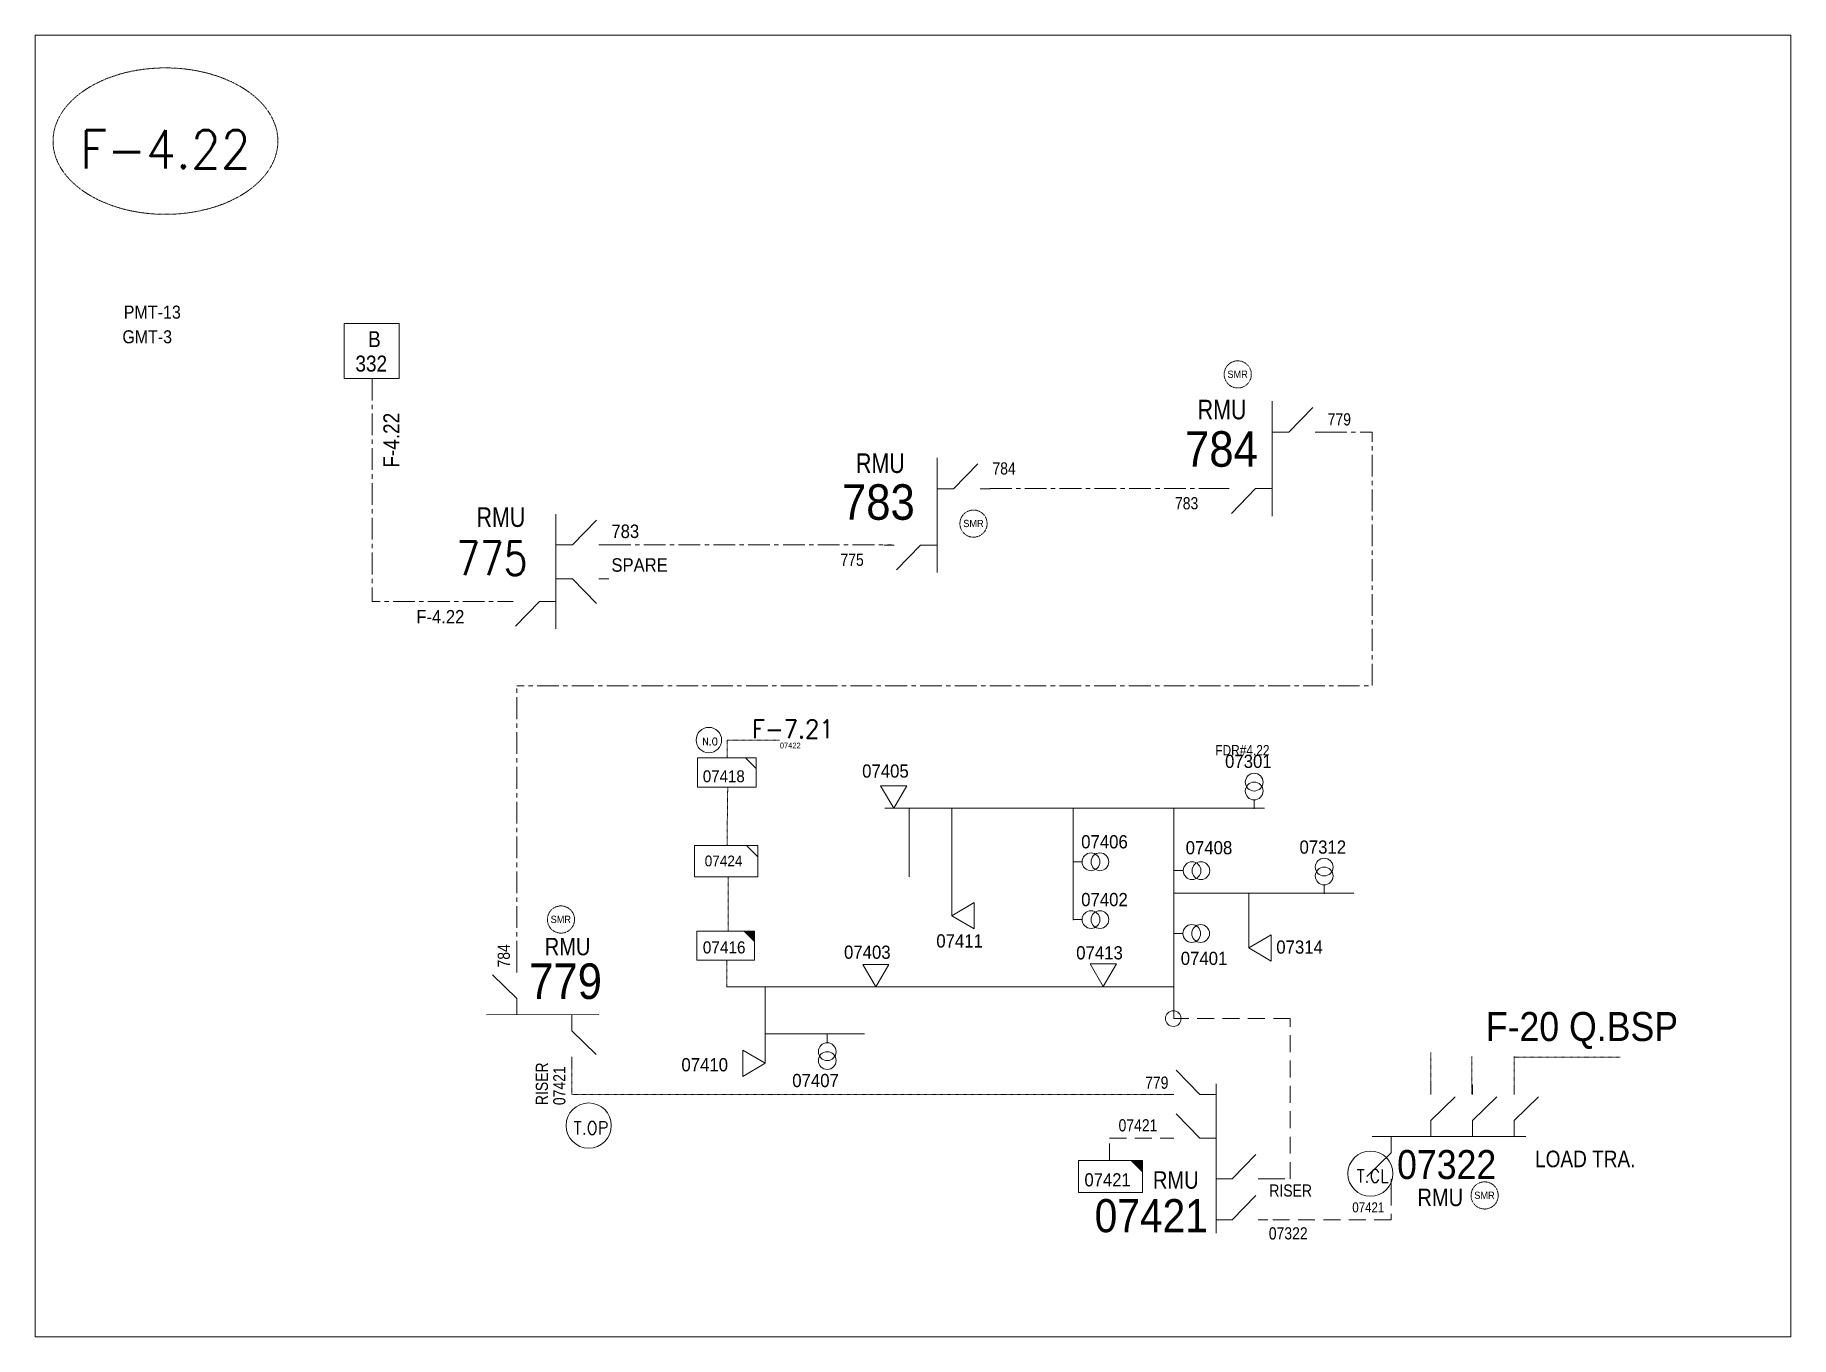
# Model space of a CAD drawing. Header units: metres. Extents: x 65984 to 144644, y -19036 to 23726.
# Drawn here: x 108278 to 110049, y -15672 to -14359 of the extents above; entities that cross this region are included whole.
import ezdxf
from ezdxf.enums import TextEntityAlignment as Align

# ---------------------------------------------------------------- set-up
doc = ezdxf.new("R2010")
doc.units = ezdxf.units.M
doc.header["$MEASUREMENT"] = 0
for name, pattern in [('( Center )', [2, 1.25, -0.25, 0.25, -0.25]), ('DGN Style 3', [0.013877, 0, -0.013877]), ('HIDDEN2', [2381.25, 1587.5, -793.75])]:
    doc.linetypes.add(name, pattern=pattern)
doc.layers.get('0').update_dxf_attribs({"color": 95, "lineweight": 40})
for name, color, linetype, lineweight in [('d_eos', 111, 'Continuous', 40), ('d_eos no', 121, 'Continuous', 40), ('d_oh branch', 94, 'Continuous', 40), ('d_switch', 95, 'Continuous', 40), ('d_tf', 1, 'Continuous', 40), ('d_tf no', 6, 'Continuous', 40), ('d_tf_200', 1, 'Continuous', 40), ('d_ug cable', 95, 'Continuous', 40), ('d_ug main line', 95, 'Continuous', 40), ('d_unit sub', 7, 'Continuous', 40), ('fedr no', 95, 'Continuous', 40), ('GRID STATION  04', 7, 'Continuous', 40), ('Level 37', 7, 'Continuous', 0), ('O H MAIN FEEDER', 4, 'Continuous', 100), ('SW N O', 114, 'Continuous', 30)]:
    doc.layers.add(name, color=color, linetype=linetype, lineweight=lineweight)
doc.styles.add('NASKHF', font='naskhf.shx', dxfattribs={"height": 8})
doc.styles.add('Style-Arial', font='arial.ttf')
doc.styles.add('Style-ENGINEERING', font='ENGINEERING.shx')
doc.styles.add('Style-msdefault', font='msdefault.shx')
doc.styles.add('Style-STANDARD', font='STANDARD.shx')

msp = doc.modelspace()

# ---------------------------------------------------------------- texts
at = {"layer": 'd_eos no', "color": 7, "linetype": 'Continuous', "lineweight": 13}
for s, height, style, width, p in [('PMT-13', 13.18, 'Style-Arial', 0.88, (108367.6, -14631.9)), ('RMU', 19.71, 'Style-msdefault', 0.818182, (108723.5, -14835.4)), ('07421', 33.4, 'Style-Arial', 0.88, (109346.9, -15533.1))]:
    msp.add_text(s, height=height, dxfattribs=dict(at, style=style, width=width)).set_placement(p, align=Align.TOP_LEFT)
at = {"layer": 'd_eos no', "color": 2, "linetype": 'Continuous', "lineweight": 13}
for s, height, style, width, p in [('RMU', 19.71, 'Style-msdefault', 0.818182, (109450.8, -14726.9)), ('784', 35.83, 'Style-Arial', 0.88, (109438, -14758.6)), ('RMU', 19.71, 'Style-msdefault', 0.818182, (109106.2, -14781)), ('783', 35.83, 'Style-Arial', 0.88, (109092, -14812.1)), ('779', 35.83, 'Style-Arial', 0.88, (108776.5, -15295.4)), ('F-20 Q.BSP', 29.26, 'Style-Arial', 0.88, (109741.4, -15344.4)), ('07322', 29.26, 'Style-Arial', 0.88, (109651.9, -15483.6))]:
    msp.add_text(s, height=height, dxfattribs=dict(at, style=style, width=width)).set_placement(p, align=Align.TOP_LEFT)
at = {"layer": 'd_eos no', "color": 7, "linetype": 'Continuous', "lineweight": 13, "style": 'Style-STANDARD', "width": 0.909091}
msp.add_text('775', height=33.64, dxfattribs=at).set_placement((108739, -14886.8), align=Align.MIDDLE_CENTER)
at = {"layer": 'd_eos no', "color": 7, "linetype": 'Continuous', "lineweight": 13, "insert": (108366.3, -14656.8), "char_height": 13.088, "attachment_point": 1, "style": 'NASKHF'}
msp.add_mtext('\\fArial|b0|i0|c178178|p39;\\H1x;\\W0.88;GMT-3\\P', dxfattribs=at)
at = {"layer": 'd_switch', "color": 7, "linetype": 'Continuous', "lineweight": 13, "style": 'Style-ENGINEERING'}
for s, height, width, p in [('779', 12.29, 0.857143, (109581.9, -14740.5)), ('784', 12.29, 0.857143, (109243.8, -14790)), ('783', 12.29, 0.857143, (109427.9, -14825.1)), ('783', 13.62, 0.921053, (108859.5, -14852.7)), ('SPARE', 13.62, 0.921053, (108859.5, -14886.7)), ('775', 12.29, 0.857143, (109090.5, -14882.1)), ('F-4.22', 13.62, 0.921053, (108662.7, -14938.9)), ('07421', 12.29, 0.857143, (109371, -15452.5))]:
    msp.add_text(s, height=height, dxfattribs=dict(at, width=width)).set_placement(p, align=Align.TOP_LEFT)
at = {"layer": 'd_switch', "color": 4, "linetype": 'Continuous', "lineweight": 13, "style": 'Style-msdefault', "width": 0.857143}
msp.add_text('FDR#4.22', height=10.46, dxfattribs=at).set_placement((109468.6, -15075.1), align=Align.TOP_LEFT)
at = {"layer": 'd_switch', "color": 7, "linetype": 'Continuous', "lineweight": 13, "style": 'Style-ENGINEERING', "width": 0.857143}
for s, p in [('784', (108744.8, -15299.5)), ('RISER', (108783.2, -15438.3)), ('07421', (108800.8, -15438.3))]:
    msp.add_text(s, height=12.29, rotation=90, dxfattribs=at).set_placement(p, align=Align.TOP_LEFT)
for s, height, p in [('779', 12.29, (109421.3, -15409.5)), ('RISER', 12.29, (109566.1, -15518.3)), ('07421', 10.12, (109639, -15536.4)), ('07322', 12.29, (109561.7, -15561.5))]:
    msp.add_text(s, height=height, dxfattribs=at).set_placement(p, align=Align.TOP_RIGHT)
at = {"layer": 'd_switch', "color": 1, "linetype": 'Continuous', "lineweight": 13, "ltscale": 2.563765, "style": 'Style-ENGINEERING', "width": 0.857143}
msp.add_text('LOAD TRA.', height=16.73, dxfattribs=at).set_placement((109892.3, -15484.2), align=Align.TOP_RIGHT)
at = {"layer": 'd_tf no', "color": 5, "linetype": 'Continuous', "lineweight": 13, "style": 'Style-msdefault', "width": 0.947368}
msp.add_text('07422', height=5.78, dxfattribs=at).set_placement((109029.4, -15072.7), align=Align.TOP_LEFT)
at = {"layer": 'd_tf no', "color": 4, "linetype": 'Continuous', "lineweight": 13, "style": 'Style-msdefault'}
for s, height, width, p in [('07301', 13.34, 0.947368, (109478.4, -15084.9)), ('07418', 12.01, 0.947368, (108951.7, -15100.6)), ('07406', 13.34, 0.947368, (109333.3, -15166)), ('07408', 13.34, 0.947368, (109438.7, -15172)), ('07424', 10.81, 0.947368, (108953.6, -15186.6)), ('07402', 13.34, 0.947368, (109333.3, -15224.3)), ('07416', 12.22, 0.947368, (108951.7, -15273.1)), ('07403', 13.34, 0.947368, (109094.1, -15277.4)), ('07411', 13.34, 0.947368, (109187.2, -15266)), ('07413', 13.34, 0.947368, (109328.3, -15278)), ('07314', 13.34, 0.947368, (109530.1, -15272.2)), ('07401', 13.34, 0.947368, (109433.7, -15283.6)), ('07410', 13.34, 0.947368, (108930.1, -15390.9)), ('07407', 13.34, 0.947368, (109041.9, -15406.8)), ('07421', 13.26, 0.945946, (109336.6, -15507))]:
    msp.add_text(s, height=height, dxfattribs=dict(at, width=width)).set_placement(p, align=Align.TOP_LEFT)
at = {"layer": 'd_tf no', "color": 4, "linetype": 'Continuous', "lineweight": 13, "style": 'Style-msdefault', "width": 0.947368}
for s, p in [('07405', (109112.4, -15108)), ('07312', (109553.5, -15184.7))]:
    msp.add_text(s, height=13.34, dxfattribs=at).set_placement(p)
at = {"layer": 'd_tf no', "color": 1, "linetype": 'Continuous', "lineweight": 40, "char_height": 7.308, "attachment_point": 1, "style": 'NASKHF'}
for insert in [(109480.8, -14697.5), (109214.4, -14848), (108798.2, -15247.3), (109729.8, -15525.6)]:
    msp.add_mtext('\\Fmsdefault;\\H1x;\\W0.945946;SMR^I', dxfattribs=dict(at, insert=insert))
at = {"layer": 'fedr no', "color": 6, "linetype": 'Continuous', "lineweight": 13, "insert": (108409.7, -14474.3), "char_height": 38.61, "attachment_point": 5, "style": 'Style-STANDARD'}
msp.add_mtext('F-4.22', dxfattribs=at)
at = {"layer": 'fedr no', "color": 55, "linetype": 'Continuous', "lineweight": 13, "insert": (109042.5, -15058.8), "char_height": 18.52, "attachment_point": 5, "style": 'Style-STANDARD'}
msp.add_mtext('F-7.21', dxfattribs=at)
at = {"layer": 'GRID STATION  04', "color": 4, "linetype": 'Continuous', "lineweight": 13, "style": 'Style-msdefault', "width": 0.888889}
for s, height, p in [('B', 16.1, (108614.1, -14657.7)), ('332', 16.12, (108601.3, -14682.3))]:
    msp.add_text(s, height=height, dxfattribs=at).set_placement(p, align=Align.TOP_LEFT)
at = {"layer": 'GRID STATION  04', "color": 7, "linetype": 'Continuous', "lineweight": 13, "style": 'Style-msdefault', "width": 0.888889}
msp.add_text('F-4.22', height=16.12, rotation=90, dxfattribs=at).set_placement((108629.5, -14795.4), align=Align.TOP_LEFT)
at = {"layer": 'Level 37', "color": 2, "linetype": 'Continuous', "lineweight": 13, "style": 'Style-msdefault', "width": 0.86}
msp.add_text('RMU', height=17.56, dxfattribs=at).set_placement((108792.3, -15269.6), align=Align.TOP_LEFT)
at = {"layer": 'Level 37', "color": 7, "linetype": 'Continuous', "lineweight": 13, "style": 'Style-msdefault', "width": 0.86}
msp.add_text('RMU', height=17.56, rotation=0.0004, dxfattribs=at).set_placement((109451.7, -15505), align=Align.TOP_RIGHT)
at = {"layer": 'Level 37', "color": 2, "linetype": 'Continuous', "lineweight": 13, "style": 'Style-msdefault', "width": 0.86}
msp.add_text('RMU', height=17.56, rotation=0.0004, dxfattribs=at).set_placement((109718.5, -15522.6), align=Align.TOP_RIGHT)

# ---------------------------------------------------------------- blocks, each defined once
blk = doc.blocks.new('TFU_110')
at = {"layer": 'd_tf_200', "color": 4, "linetype": 'Continuous', "lineweight": 13}
blk.add_line((0, 10), (0, 0), dxfattribs=at)
for centre in [(0, 30), (0, 20)]:
    blk.add_circle(centre, 10, dxfattribs=at)
blk = doc.blocks.new('TF_8')
at = {"color": 0, "linetype": 'ByBlock', "lineweight": -2}
blk.add_line((6.3, 4.95), (9.9, 1.35), dxfattribs=at)
blk.add_3dface([(-10.1, 4.95), (9.9, 4.95), (9.9, -5.05), (-10.1, -5.05)], dxfattribs=at)
blk = doc.blocks.new('exist.us-1000kva')
at = {"color": 0, "linetype": 'ByBlock', "lineweight": -2, "flags": 128}
blk.add_lwpolyline([(40, 12.9), (32.8, 20), (40, 20)], close=True, dxfattribs=at)
at = {"color": 0, "linetype": 'ByBlock', "lineweight": -2, "extrusion": (0, 0, -1)}
blk.add_solid([(-40, 12.9), (-32.8, 20), (-40, 20)], dxfattribs=at)
at = {"color": 0, "linetype": 'ByBlock', "lineweight": -2, "xscale": 2, "yscale": 2}
blk.add_blockref('TF_8', (20.2, 10.1), dxfattribs=at)
blk = doc.blocks.new('*U1122')
at = {"layer": 'd_eos', "color": 2, "linetype": 'Continuous', "lineweight": 13, "ltscale": 2.241546}
for p, q in [((8.43, 12.09), (8.43, 14.91)), ((8.43, 4.64), (15.43, 11.44)), ((8.43, 0), (8.43, 4.64)), ((16.17, -0.01), (-16.15, 0)), ((-7.43, -4.65), (-14.43, -11.45)), ((-7.43, 0), (-7.43, -4.65)), ((-7.43, -12.1), (-7.43, -14.92))]:
    blk.add_line(p, q, dxfattribs=at)
blk = doc.blocks.new('TRA1_893')
at = {"layer": 'd_tf', "color": 4, "linetype": 'Continuous', "lineweight": 13, "ltscale": 0.001333, "flags": 128}
blk.add_lwpolyline([(10, -17), (0, 0), (-10, -17)], close=True, dxfattribs=at)
blk = doc.blocks.new('TRA1_892')
at = {"layer": 'd_tf', "color": 4, "linetype": 'Continuous', "lineweight": 13, "ltscale": 0.001333, "xscale": 1.000046566207833, "yscale": 1.000046566207833, "zscale": 1.000046566207833, "rotation": 180}
blk.add_blockref('TRA1_893', (0, 0), dxfattribs=at)
blk = doc.blocks.new('TRA1_895')
at = {"layer": 'd_tf', "color": 4, "linetype": 'Continuous', "lineweight": 13, "ltscale": 0.001333, "flags": 128}
blk.add_lwpolyline([(10, -17), (0, 0), (-10, -17)], close=True, dxfattribs=at)
blk = doc.blocks.new('TRA1_894')
at = {"layer": 'd_tf', "color": 4, "linetype": 'Continuous', "lineweight": 13, "ltscale": 0.001333, "xscale": 1.000046566207834, "yscale": 1.000046566207834, "zscale": 1.000046566207834, "rotation": 180}
blk.add_blockref('TRA1_895', (0, 0), dxfattribs=at)
blk = doc.blocks.new('*U3776')
at = {"layer": 'SW N O', "color": 1, "lineweight": 13}
blk.add_circle((0, 0), 16.8, dxfattribs=at)
at = {"layer": 'SW N O', "color": 1, "lineweight": 13, "insert": (1.7, -1.8), "char_height": 9.6, "attachment_point": 5, "line_spacing_factor": 0.6, "style": 'Style-STANDARD'}
blk.add_mtext('T.CL', dxfattribs=at)
blk = doc.blocks.new('*U3382')
at = {"layer": 'SW N O', "color": 3, "lineweight": 13}
blk.add_circle((0, 0), 16.8, dxfattribs=at)
at = {"layer": 'SW N O', "color": 3, "lineweight": 13, "insert": (1.7, -1.8), "char_height": 9.6, "attachment_point": 5, "line_spacing_factor": 0.6, "style": 'Style-STANDARD'}
blk.add_mtext('N.O', dxfattribs=at)
blk = doc.blocks.new('*U4337')
at = {"layer": 'SW N O', "color": 80, "lineweight": 13}
blk.add_circle((0, 0), 16.8, dxfattribs=at)
at = {"layer": 'SW N O', "color": 80, "lineweight": 13, "insert": (1.7, -1.8), "char_height": 9.6, "attachment_point": 5, "line_spacing_factor": 0.6, "style": 'Style-STANDARD'}
blk.add_mtext('T.OP', dxfattribs=at)

# ---------------------------------------------------------------- linework, layer by layer
at = {"layer": 'd_eos', "color": 7, "linetype": 'Continuous', "lineweight": 13, "ltscale": 2.287292}
for p, q in [((108803.6, -14957.9), (108803.6, -14842.1)), ((108820.2, -14873.3), (108844.6, -14848.3)), ((108803.6, -14873.3), (108820.2, -14873.3)), ((108846.9, -14873.3), (108857, -14873.3)), ((108803.6, -14907.4), (108820.2, -14907.4)), ((108820.2, -14907.4), (108844.6, -14932.5)), ((108846.9, -14907.4), (108857, -14907.4)), ((108760.3, -14930.2), (108750.1, -14930.2)), ((108786.9, -14930.2), (108762.6, -14955.3)), ((108803.6, -14930.2), (108786.9, -14930.2))]:
    msp.add_line(p, q, dxfattribs=at)
at = {"layer": 'd_eos', "color": 7, "linetype": 'Continuous', "lineweight": 13, "ltscale": 2.241546}
for p, q in [((109453, -15427.5), (109429.2, -15403)), ((109469.4, -15416.8), (109469.4, -15567.5)), ((109426.9, -15427.6), (109417, -15427.6)), ((109469.4, -15427.5), (109453, -15427.5)), ((109453, -15471.6), (109429.2, -15447)), ((109426.9, -15471.6), (109417, -15471.6)), ((109469.4, -15471.6), (109453, -15471.6)), ((109485.7, -15512.8), (109509.6, -15488.2)), ((109469.4, -15512.8), (109485.7, -15512.8)), ((109485.7, -15554), (109509.6, -15529.5)), ((109511.8, -15512.8), (109521.7, -15512.8)), ((109645.9, -15512.5), (109645.9, -15522.4)), ((109469.4, -15554.1), (109485.7, -15554.1)), ((109511.8, -15554.1), (109521.7, -15554.1))]:
    msp.add_line(p, q, dxfattribs=at)
at = {"layer": 'd_eos', "color": 251, "linetype": 'Continuous', "lineweight": 13, "ltscale": 2.241546}
for p, q in [((109685.9, -15427.5), (109685.9, -15417.6)), ((109727.9, -15427.5), (109727.9, -15417.6)), ((109769.9, -15427.5), (109769.9, -15417.6))]:
    msp.add_line(p, q, dxfattribs=at)
at = {"layer": 'd_eos', "color": 2, "linetype": 'Continuous', "lineweight": 13, "ltscale": 2.241546}
for p, q in [((109685.9, -15453.7), (109710.5, -15429.8)), ((109727.9, -15453.7), (109752.5, -15429.8)), ((109769.9, -15453.7), (109794.5, -15429.8)), ((109685.9, -15470), (109685.9, -15453.7)), ((109727.9, -15470), (109727.9, -15453.7)), ((109769.9, -15470), (109769.9, -15453.7)), ((109781.9, -15470), (109626.7, -15470)), ((109645.9, -15470), (109645.9, -15486.3)), ((109645.9, -15486.3), (109621.3, -15510.2))]:
    msp.add_line(p, q, dxfattribs=at)
at = {"layer": 'd_oh branch', "color": 4, "linetype": 'Continuous', "lineweight": 13}
for p, q in [((109518.1, -15138.9), (109135.1, -15138.9)), ((109159.8, -15208), (109159.8, -15138.9)), ((109202.8, -15247.3), (109202.8, -15138.9)), ((109325.3, -15251.6), (109325.3, -15138.9)), ((109426.9, -15351.1), (109426.9, -15138.9)), ((109608.3, -15224.6), (109426.9, -15224.6)), ((109502.3, -15279.8), (109502.3, -15224.6)), ((109426.9, -15318.9), (108975.9, -15318.9)), ((109014.6, -15396.1), (109014.6, -15318.9)), ((109014.6, -15366.5), (109114.8, -15366.5))]:
    msp.add_line(p, q, dxfattribs=at)
at = {"layer": 'd_ug cable', "color": 4, "linetype": 'DGN Style 3', "lineweight": 13}
msp.add_line((108975.9, -15292), (108975.9, -15318.9), dxfattribs=at)
at = {"layer": 'd_ug cable', "color": 4, "linetype": 'DGN Style 3', "lineweight": 13, "flags": 128}
for points in [[(109028.9, -15070.3), (108976.3, -15070.3), (108976.3, -15087.3)], [(108976.8, -15117.6), (108976.1, -15176.3), (108976.1, -15176.3)], [(108977.3, -15208.2), (108977.2, -15262.9), (108977.2, -15262.9)], [(109417, -15427.6), (108819.6, -15427.6), (108819.6, -15399.5)]]:
    msp.add_lwpolyline(points, dxfattribs=at)
at = {"layer": 'd_ug cable', "color": 4, "linetype": 'HIDDEN2', "lineweight": 13, "ltscale": 0.01075}
for points in [[(109521.7, -15512.8), (109544.2, -15512.8), (109544.2, -15351.1), (109426.9, -15351.1)], [(109361.9, -15494.1), (109361.9, -15471.6), (109417, -15471.6)], [(109645.5, -15522.7), (109645.5, -15522.4), (109645.9, -15522.4), (109645.9, -15554.1), (109521.7, -15554.1)]]:
    msp.add_lwpolyline(points, dxfattribs=at)
at = {"layer": 'd_ug cable', "color": 251, "linetype": 'DGN Style 3', "lineweight": 13, "flags": 128}
for points in [[(109685.9, -15423.2), (109685.9, -15423.2), (109685.9, -15385.1)], [(109727.4, -15427.3), (109727.4, -15427.3), (109727.4, -15389.2)], [(109770.1, -15427.3), (109770.1, -15427.3), (109770.1, -15389.2)], [(109770.5, -15389.9), (109770.5, -15389.9), (109876.9, -15389.9)]]:
    msp.add_lwpolyline(points, dxfattribs=at)
at = {"layer": 'd_ug cable', "color": 2, "linetype": 'DGN Style 3', "lineweight": 13}
for centre in [(109491.2, -14701.3), (109224.7, -14851.8), (108808.6, -15251.1), (109740.2, -15529.4)]:
    msp.add_circle(centre, 13.7, dxfattribs=at)
at = {"layer": 'd_ug main line', "color": 4, "linetype": '( Center )', "lineweight": 13, "ltscale": 17.557586}
for p, q in [((109241.3, -14816.5), (109475.5, -14816.5)), ((108857, -14873.3), (109142.1, -14873.3))]:
    msp.add_line(p, q, dxfattribs=at)
at = {"layer": 'd_ug main line', "color": 4, "linetype": '( Center )', "lineweight": 13, "ltscale": 17.557586, "flags": 128}
for points in [[(108618.2, -14705.5), (108618.2, -14930.2), (108752.3, -14930.2)], [(109579.4, -14759.7), (109626.9, -14759.7), (109626.9, -15015.5), (108764, -15015.5)], [(108764, -15294.7), (108764, -15015.5)]]:
    msp.add_lwpolyline(points, dxfattribs=at)
at = {"layer": 'fedr no', "color": 82, "linetype": 'DGN Style 3', "lineweight": 13, "true_color": 0x1dc70e}
msp.add_ellipse((108409.7, -14466), major_axis=(113.4, 0), ratio=0.651175, dxfattribs=at)
at = {"layer": 'GRID STATION  04', "color": 4, "linetype": 'Continuous', "lineweight": 13, "ltscale": 1.891827, "flags": 128}
msp.add_lwpolyline([(108589.9, -14705.5), (108589.9, -14650), (108645.4, -14650), (108645.4, -14705.5)], close=True, dxfattribs=at)
at = {"layer": 'O H MAIN FEEDER', "color": 140, "lineweight": 13, "ltscale": 0.861012, "flags": 128}
msp.add_lwpolyline([(110049.1, -14359.1), (108278.3, -14359.1), (108278.3, -15672.1), (110049.1, -15672.1)], close=True, dxfattribs=at)
at = {"layer": 'O H MAIN FEEDER', "color": 4, "lineweight": 13, "ltscale": 1.749688}
msp.add_circle((109426.2, -15351), 7.9, dxfattribs=at)

# ---------------------------------------------------------------- block references
at = {"layer": 'd_eos', "color": 2, "linetype": 'Continuous', "lineweight": 13, "ltscale": 2.287292, "extrusion": (0, 0, -1), "xscale": 3.583180799999999, "yscale": 3.583180799999999, "zscale": 3.583180799999999, "rotation": 270}
for p in [(-109525.9, -14786.3), (-109187.9, -14843.2)]:
    msp.add_blockref('*U1122', p, dxfattribs=at)
at = {"layer": 'd_eos', "color": 2, "linetype": 'Continuous', "lineweight": 13, "ltscale": 2.241546, "extrusion": (0, 0, -1), "xscale": 3.511517183999999, "yscale": 3.511517183999999, "zscale": 3.511517183999999, "rotation": 180}
msp.add_blockref('*U1122', (-108790.1, -15347.1), dxfattribs=at)
at = {"layer": 'd_tf', "color": 4, "linetype": 'Continuous', "lineweight": 13, "ltscale": 0.001333, "extrusion": (0, 0, -1), "xscale": 1.325776896, "yscale": 1.325776896, "zscale": 1.325776896, "rotation": 359.9999999999999}
msp.add_blockref('TRA1_892', (-109144.3, -15138.9), dxfattribs=at)
at = {"layer": 'd_tf', "color": 4, "linetype": 'Continuous', "lineweight": 13, "ltscale": 0.001333}
for name, p, xscale, yscale, zscale, rotation in [('TRA1_892', (109202.8, -15247.3), 1.325776896, 1.325776896, 1.325776896, 269.9999999999999), ('TRA1_892', (109502.4, -15279.8), 1.325776896, 1.325776896, 1.325776896, 269.9999999999999), ('TRA1_892', (109126.2, -15318.9), 1.325776896, 1.325776896, 1.325776896, 359.9999999999999), ('TRA1_892', (109355.6, -15318.5), 1.325776896, 1.325776896, 1.325776896, 359.9999999999999), ('TRA1_894', (109014.6, -15396.1), 1.325776895999999, 1.325776895999999, 1.325776895999999, 89.99999999999997)]:
    msp.add_blockref(name, p, dxfattribs=dict(at, xscale=xscale, yscale=yscale, zscale=zscale, rotation=rotation))
at = {"layer": 'd_tf_200', "color": 4, "linetype": 'Continuous', "lineweight": 13, "extrusion": (0, 0, -1), "xscale": 0.8957951999999998, "yscale": 0.8957951999999998, "zscale": 0.8957951999999998, "rotation": 359.9999999999999}
for p in [(-109507.8, -15139.4), (-109578.4, -15225.1)]:
    msp.add_blockref('TFU_110', p, dxfattribs=at)
at = {"layer": 'd_tf_200', "color": 4, "linetype": 'Continuous', "lineweight": 13, "xscale": 0.8957951999999999, "yscale": 0.8957951999999999, "zscale": 0.8957951999999999}
for p, rotation in [((109325.3, -15192.9), 269.9999999999999), ((109427.2, -15201.8), 269.9999999999999), ((109325.3, -15251.2), 269.9999999999999), ((109426.9, -15265.2), 269.9999999999999), ((109077.2, -15366.5), 179.9999999999999)]:
    msp.add_blockref('TFU_110', p, dxfattribs=dict(at, rotation=rotation))
at = {"layer": 'd_unit sub', "color": 4, "linetype": 'Continuous', "lineweight": 13, "rotation": 359.9999999999999}
for name, p, xscale, yscale, zscale in [('TF_8', (108976.1, -15102.7), 2.956289963203895, 2.956289963203895, 1.281288493084476), ('TF_8', (108975.5, -15192.1), 3.18780654375939, 3.18780654375939, 1.423653881204973), ('exist.us-1000kva', (108945.8, -15292), 1.451188224, 1.451188224, 1.376249724043475), ('exist.us-1000kva', (109330.7, -15526.3), 1.61243136, 1.61243136, 1.529166360048306)]:
    msp.add_blockref(name, p, dxfattribs=dict(at, xscale=xscale, yscale=yscale, zscale=zscale))
at = {"layer": 'SW N O', "color": 3, "lineweight": 13, "xscale": 0.7640756520733402, "yscale": 0.7640756520733402, "zscale": 0.7640756520733402}
msp.add_blockref('*U3382', (108957.8, -15070.1), dxfattribs=at)
at = {"layer": 'SW N O', "color": 80, "lineweight": 13, "xscale": 1.356356732979158, "yscale": 1.356356732979158, "zscale": 1.356356732979158}
msp.add_blockref('*U4337', (108836.6, -15458.9), dxfattribs=at)
at = {"layer": 'SW N O', "color": 1, "lineweight": 13, "xscale": 1.356356732979158, "yscale": 1.356356732979158, "zscale": 1.356356732979158}
msp.add_blockref('*U3776', (109625, -15507.4), dxfattribs=at)

msp.set_redraw_order([(e.dxf.handle, doc.entitydb.next_handle()) for e in msp.query("TEXT MTEXT ATTDEF DIMENSION ARC_DIMENSION")])  # texts and dimensions are drawn at this point

doc.saveas('drawing.dxf')
